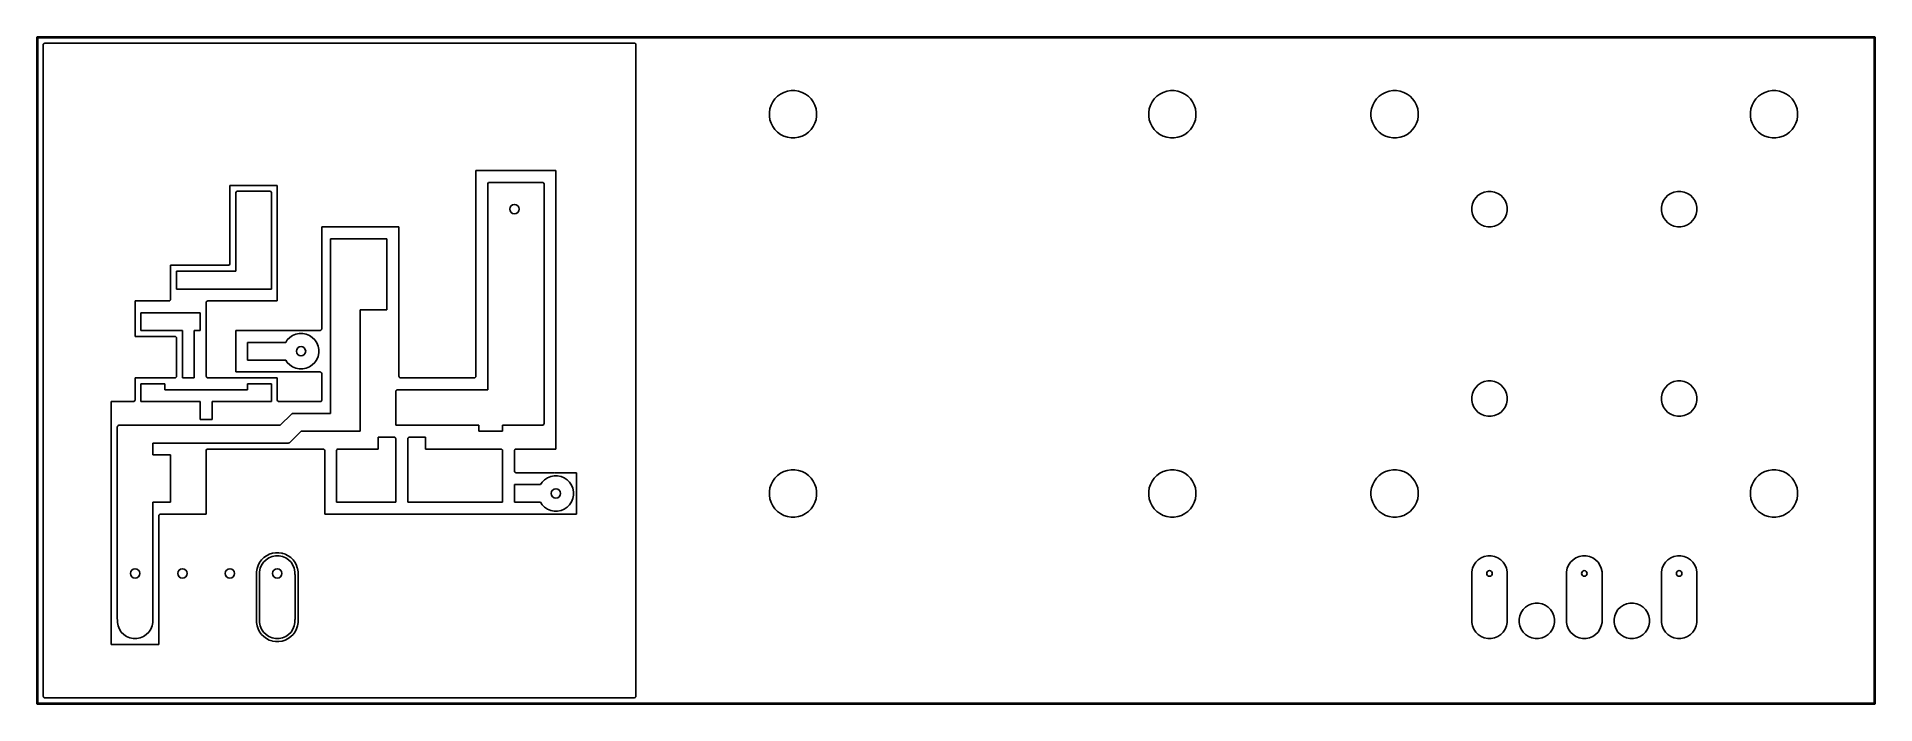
# Model space of a CAD drawing. Header units: millimetres. Extents: x 55.7 to 154.2, y -59.1 to -23.3.
import ezdxf

# ---------------------------------------------------------------- set-up
doc = ezdxf.new("R2010")
doc.units = ezdxf.units.MM
doc.layers.add('F.Cu', color=13, linetype='CONTINUOUS', true_color=0xc83434)

msp = doc.modelspace()

# ---------------------------------------------------------------- linework, layer by layer
at = {"layer": 'F.Cu', "linetype": 'CONTINUOUS'}
for p, q in [((55.69625, -23.33625), (55.698153, -23.326683)), ((55.69625, -59.055), (55.69625, -23.33625)), ((55.698153, -23.326683), (55.711683, -23.313153)), ((55.711683, -23.313153), (55.72125, -23.31125)), ((55.72125, -23.31125), (154.14625, -23.31125)), ((55.74625, -23.36125), (55.74625, -59.03)), ((154.12125, -23.36125), (55.74625, -23.36125)), ((154.12125, -59.03), (154.12125, -23.36125)), ((154.14625, -23.31125), (154.155817, -23.313153)), ((154.155817, -23.313153), (154.169347, -23.326683)), ((154.169347, -23.326683), (154.17125, -23.33625)), ((154.17125, -23.33625), (154.17125, -59.055)), ((56.03875, -23.745943), (56.043476, -23.719139)), ((56.03875, -42.8625), (56.03875, -23.745943)), ((56.043476, -23.719139), (56.047329, -23.708553)), ((56.047329, -23.708553), (56.081788, -23.667485)), ((56.081788, -23.667485), (56.081792, -23.667483)), ((56.081792, -23.667483), (56.087394, -23.664249)), ((56.087394, -23.664249), (56.126579, -23.65375)), ((56.126579, -23.65375), (87.699069, -23.65375)), ((87.699069, -23.65375), (87.725872, -23.658475)), ((87.725872, -23.658475), (87.736457, -23.662328)), ((87.736457, -23.662328), (87.747042, -23.671209)), ((87.747042, -23.671209), (87.760028, -23.675935)), ((87.760028, -23.675935), (87.777526, -23.696786)), ((87.777526, -23.696786), (87.780759, -23.702385)), ((87.780759, -23.702385), (87.791261, -23.741582)), ((87.791261, -23.741582), (87.790008, -39.230085)), ((95.236784, -26.638951), (95.377701, -26.498034)), ((95.377701, -26.498034), (95.538927, -26.380897)), ((95.538927, -26.380897), (95.716492, -26.290423)), ((95.716492, -26.290423), (95.906024, -26.22884)), ((95.906024, -26.22884), (96.102857, -26.197665)), ((96.102857, -26.197665), (96.302143, -26.197665)), ((96.302143, -26.197665), (96.498976, -26.22884)), ((96.498976, -26.22884), (96.688508, -26.290423)), ((96.688508, -26.290423), (96.866073, -26.380897)), ((96.866073, -26.380897), (97.027299, -26.498034)), ((97.027299, -26.498034), (97.168216, -26.638951)), ((115.556784, -26.638951), (115.697701, -26.498034)), ((115.697701, -26.498034), (115.858927, -26.380897)), ((115.858927, -26.380897), (116.036492, -26.290423)), ((116.036492, -26.290423), (116.226024, -26.22884)), ((116.226024, -26.22884), (116.422857, -26.197665)), ((116.422857, -26.197665), (116.622143, -26.197665)), ((116.622143, -26.197665), (116.818976, -26.22884)), ((116.818976, -26.22884), (117.008508, -26.290423)), ((117.008508, -26.290423), (117.186073, -26.380897)), ((117.186073, -26.380897), (117.347299, -26.498034)), ((117.347299, -26.498034), (117.488216, -26.638951)), ((127.463034, -26.638951), (127.603951, -26.498034)), ((127.603951, -26.498034), (127.765177, -26.380897)), ((127.765177, -26.380897), (127.942742, -26.290423)), ((127.942742, -26.290423), (128.132274, -26.22884)), ((128.132274, -26.22884), (128.329107, -26.197665)), ((128.329107, -26.197665), (128.528393, -26.197665)), ((128.528393, -26.197665), (128.725226, -26.22884)), ((128.725226, -26.22884), (128.914758, -26.290423)), ((128.914758, -26.290423), (129.092323, -26.380897)), ((129.092323, -26.380897), (129.253549, -26.498034)), ((129.253549, -26.498034), (129.394466, -26.638951)), ((147.783034, -26.638951), (147.923951, -26.498034)), ((147.923951, -26.498034), (148.085177, -26.380897)), ((148.085177, -26.380897), (148.262742, -26.290423)), ((148.262742, -26.290423), (148.452274, -26.22884)), ((148.452274, -26.22884), (148.649107, -26.197665)), ((148.649107, -26.197665), (148.848393, -26.197665)), ((148.848393, -26.197665), (149.045226, -26.22884)), ((149.045226, -26.22884), (149.234758, -26.290423)), ((149.234758, -26.290423), (149.412323, -26.380897)), ((149.412323, -26.380897), (149.573549, -26.498034)), ((149.573549, -26.498034), (149.714466, -26.638951)), ((94.936415, -27.364107), (94.96759, -27.167274)), ((94.936415, -27.563393), (94.936415, -27.364107)), ((94.96759, -27.760226), (94.936415, -27.563393)), ((94.96759, -27.167274), (95.029173, -26.977742)), ((95.029173, -26.977742), (95.119647, -26.800177)), ((95.119647, -26.800177), (95.236784, -26.638951)), ((97.168216, -26.638951), (97.285353, -26.800177)), ((97.285353, -26.800177), (97.375827, -26.977742)), ((97.375827, -26.977742), (97.43741, -27.167274)), ((97.43741, -27.167274), (97.468585, -27.364107)), ((97.468585, -27.563393), (97.43741, -27.760226)), ((97.468585, -27.364107), (97.468585, -27.563393)), ((115.256415, -27.364107), (115.28759, -27.167274)), ((115.256415, -27.563393), (115.256415, -27.364107)), ((115.28759, -27.760226), (115.256415, -27.563393)), ((115.28759, -27.167274), (115.349173, -26.977742)), ((115.349173, -26.977742), (115.439647, -26.800177)), ((115.439647, -26.800177), (115.556784, -26.638951)), ((117.488216, -26.638951), (117.605353, -26.800177)), ((117.605353, -26.800177), (117.695827, -26.977742)), ((117.695827, -26.977742), (117.75741, -27.167274)), ((117.75741, -27.167274), (117.788585, -27.364107)), ((117.788585, -27.563393), (117.75741, -27.760226)), ((117.788585, -27.364107), (117.788585, -27.563393)), ((127.162665, -27.364107), (127.19384, -27.167274)), ((127.162665, -27.563393), (127.162665, -27.364107)), ((127.19384, -27.760226), (127.162665, -27.563393)), ((127.19384, -27.167274), (127.255423, -26.977742)), ((127.255423, -26.977742), (127.345897, -26.800177)), ((127.345897, -26.800177), (127.463034, -26.638951)), ((129.394466, -26.638951), (129.511603, -26.800177)), ((129.511603, -26.800177), (129.602077, -26.977742)), ((129.602077, -26.977742), (129.66366, -27.167274)), ((129.66366, -27.167274), (129.694835, -27.364107)), ((129.694835, -27.563393), (129.66366, -27.760226)), ((129.694835, -27.364107), (129.694835, -27.563393)), ((147.482665, -27.364107), (147.51384, -27.167274)), ((147.482665, -27.563393), (147.482665, -27.364107)), ((147.51384, -27.760226), (147.482665, -27.563393)), ((147.51384, -27.167274), (147.575423, -26.977742)), ((147.575423, -26.977742), (147.665897, -26.800177)), ((147.665897, -26.800177), (147.783034, -26.638951)), ((149.714466, -26.638951), (149.831603, -26.800177)), ((149.831603, -26.800177), (149.922077, -26.977742)), ((149.922077, -26.977742), (149.98366, -27.167274)), ((149.98366, -27.167274), (150.014835, -27.364107)), ((150.014835, -27.563393), (149.98366, -27.760226)), ((150.014835, -27.364107), (150.014835, -27.563393)), ((95.029173, -27.949758), (94.96759, -27.760226)), ((95.119647, -28.127323), (95.029173, -27.949758)), ((95.236784, -28.288549), (95.119647, -28.127323)), ((95.377701, -28.429466), (95.236784, -28.288549)), ((95.538927, -28.546603), (95.377701, -28.429466)), ((95.716492, -28.637077), (95.538927, -28.546603)), ((96.866073, -28.546603), (96.688508, -28.637077)), ((97.027299, -28.429466), (96.866073, -28.546603)), ((97.168216, -28.288549), (97.027299, -28.429466)), ((97.285353, -28.127323), (97.168216, -28.288549)), ((97.375827, -27.949758), (97.285353, -28.127323)), ((97.43741, -27.760226), (97.375827, -27.949758)), ((115.349173, -27.949758), (115.28759, -27.760226)), ((115.439647, -28.127323), (115.349173, -27.949758)), ((115.556784, -28.288549), (115.439647, -28.127323)), ((115.697701, -28.429466), (115.556784, -28.288549)), ((115.858927, -28.546603), (115.697701, -28.429466)), ((116.036492, -28.637077), (115.858927, -28.546603)), ((117.186073, -28.546603), (117.008508, -28.637077)), ((117.347299, -28.429466), (117.186073, -28.546603)), ((117.488216, -28.288549), (117.347299, -28.429466)), ((117.605353, -28.127323), (117.488216, -28.288549)), ((117.695827, -27.949758), (117.605353, -28.127323)), ((117.75741, -27.760226), (117.695827, -27.949758)), ((127.255423, -27.949758), (127.19384, -27.760226)), ((127.345897, -28.127323), (127.255423, -27.949758)), ((127.463034, -28.288549), (127.345897, -28.127323)), ((127.603951, -28.429466), (127.463034, -28.288549)), ((127.765177, -28.546603), (127.603951, -28.429466)), ((127.942742, -28.637077), (127.765177, -28.546603)), ((129.092323, -28.546603), (128.914758, -28.637077)), ((129.253549, -28.429466), (129.092323, -28.546603)), ((129.394466, -28.288549), (129.253549, -28.429466)), ((129.511603, -28.127323), (129.394466, -28.288549)), ((129.602077, -27.949758), (129.511603, -28.127323)), ((129.66366, -27.760226), (129.602077, -27.949758)), ((147.575423, -27.949758), (147.51384, -27.760226)), ((147.665897, -28.127323), (147.575423, -27.949758)), ((147.783034, -28.288549), (147.665897, -28.127323)), ((147.923951, -28.429466), (147.783034, -28.288549)), ((148.085177, -28.546603), (147.923951, -28.429466)), ((148.262742, -28.637077), (148.085177, -28.546603)), ((149.412323, -28.546603), (149.234758, -28.637077)), ((149.573549, -28.429466), (149.412323, -28.546603)), ((149.714466, -28.288549), (149.573549, -28.429466)), ((149.831603, -28.127323), (149.714466, -28.288549)), ((149.922077, -27.949758), (149.831603, -28.127323)), ((149.98366, -27.760226), (149.922077, -27.949758)), ((95.906024, -28.69866), (95.716492, -28.637077)), ((96.102857, -28.729835), (95.906024, -28.69866)), ((96.302143, -28.729835), (96.102857, -28.729835)), ((96.498976, -28.69866), (96.302143, -28.729835)), ((96.688508, -28.637077), (96.498976, -28.69866)), ((116.226024, -28.69866), (116.036492, -28.637077)), ((116.422857, -28.729835), (116.226024, -28.69866)), ((116.622143, -28.729835), (116.422857, -28.729835)), ((116.818976, -28.69866), (116.622143, -28.729835)), ((117.008508, -28.637077), (116.818976, -28.69866)), ((128.132274, -28.69866), (127.942742, -28.637077)), ((128.329107, -28.729835), (128.132274, -28.69866)), ((128.528393, -28.729835), (128.329107, -28.729835)), ((128.725226, -28.69866), (128.528393, -28.729835)), ((128.914758, -28.637077), (128.725226, -28.69866)), ((148.452274, -28.69866), (148.262742, -28.637077)), ((148.649107, -28.729835), (148.452274, -28.69866)), ((148.848393, -28.729835), (148.649107, -28.729835)), ((149.045226, -28.69866), (148.848393, -28.729835)), ((149.234758, -28.637077), (149.045226, -28.69866)), ((83.5025, -30.48), (79.21625, -30.48)), ((79.21625, -30.48), (79.21625, -41.500306)), ((83.5025, -45.4025), (83.5025, -30.48)), ((68.58, -31.27375), (66.04, -31.27375)), ((66.04, -31.27375), (66.04, -35.467806)), ((68.58, -37.465), (68.58, -31.27375)), ((79.85125, -31.207193), (79.855976, -31.180389)), ((79.85125, -42.2275), (79.85125, -31.207193)), ((79.855976, -31.180389), (79.859829, -31.169803)), ((79.859829, -31.169803), (79.894288, -31.128735)), ((79.894288, -31.128735), (79.894292, -31.128733)), ((79.894292, -31.128733), (79.899894, -31.125499)), ((79.899894, -31.125499), (79.939079, -31.115)), ((79.939079, -31.115), (82.775306, -31.115)), ((82.775306, -31.115), (82.802109, -31.119725)), ((82.802109, -31.119725), (82.812694, -31.123578)), ((82.812694, -31.123578), (82.82328, -31.132459)), ((82.82328, -31.132459), (82.836263, -31.137184)), ((82.836263, -31.137184), (82.853761, -31.158033)), ((82.853761, -31.158033), (82.856996, -31.163635)), ((82.856996, -31.163635), (82.8675, -31.202829)), ((82.8675, -31.202829), (82.8675, -44.040306)), ((66.3575, -31.669625), (66.375836, -31.619247)), ((66.3575, -35.8775), (66.3575, -31.669625)), ((66.375836, -31.619247), (66.422265, -31.592441)), ((66.422265, -31.592441), (66.435875, -31.59125)), ((66.435875, -31.59125), (68.184125, -31.59125)), ((68.184125, -31.59125), (68.234503, -31.609586)), ((68.234503, -31.609586), (68.261309, -31.656015)), ((68.261309, -31.656015), (68.2625, -31.669625)), ((68.2625, -31.669625), (68.2625, -35.8775)), ((132.560837, -32.450389), (132.597264, -32.267254)), ((132.560837, -32.637111), (132.560837, -32.450389)), ((132.597264, -32.267254), (132.66872, -32.094745)), ((132.66872, -32.094745), (132.772458, -31.93949)), ((132.772458, -31.93949), (132.90449, -31.807458)), ((132.90449, -31.807458), (133.059745, -31.70372)), ((133.059745, -31.70372), (133.232254, -31.632264)), ((133.232254, -31.632264), (133.415389, -31.595837)), ((133.415389, -31.595837), (133.602111, -31.595837)), ((133.602111, -31.595837), (133.785246, -31.632264)), ((133.785246, -31.632264), (133.957755, -31.70372)), ((133.957755, -31.70372), (134.11301, -31.807458)), ((134.11301, -31.807458), (134.245042, -31.93949)), ((134.245042, -31.93949), (134.34878, -32.094745)), ((134.34878, -32.094745), (134.420236, -32.267254)), ((134.420236, -32.267254), (134.456663, -32.450389)), ((134.456663, -32.450389), (134.456663, -32.637111)), ((142.720837, -32.450389), (142.757264, -32.267254)), ((142.720837, -32.637111), (142.720837, -32.450389)), ((142.757264, -32.267254), (142.82872, -32.094745)), ((142.82872, -32.094745), (142.932458, -31.93949)), ((142.932458, -31.93949), (143.06449, -31.807458)), ((143.06449, -31.807458), (143.219745, -31.70372)), ((143.219745, -31.70372), (143.392254, -31.632264)), ((143.392254, -31.632264), (143.575389, -31.595837)), ((143.575389, -31.595837), (143.762111, -31.595837)), ((143.762111, -31.595837), (143.945246, -31.632264)), ((143.945246, -31.632264), (144.117755, -31.70372)), ((144.117755, -31.70372), (144.27301, -31.807458)), ((144.27301, -31.807458), (144.405042, -31.93949)), ((144.405042, -31.93949), (144.50878, -32.094745)), ((144.50878, -32.094745), (144.580236, -32.267254)), ((144.580236, -32.267254), (144.616663, -32.450389)), ((144.616663, -32.450389), (144.616663, -32.637111)), ((132.597264, -32.820246), (132.560837, -32.637111)), ((132.66872, -32.992755), (132.597264, -32.820246)), ((132.772458, -33.14801), (132.66872, -32.992755)), ((132.90449, -33.280042), (132.772458, -33.14801)), ((133.059745, -33.38378), (132.90449, -33.280042)), ((133.232254, -33.455236), (133.059745, -33.38378)), ((133.415389, -33.491663), (133.232254, -33.455236)), ((133.785246, -33.455236), (133.602111, -33.491663)), ((133.957755, -33.38378), (133.785246, -33.455236)), ((134.11301, -33.280042), (133.957755, -33.38378)), ((134.245042, -33.14801), (134.11301, -33.280042)), ((134.34878, -32.992755), (134.245042, -33.14801)), ((134.420236, -32.820246), (134.34878, -32.992755)), ((134.456663, -32.637111), (134.420236, -32.820246)), ((142.757264, -32.820246), (142.720837, -32.637111)), ((142.82872, -32.992755), (142.757264, -32.820246)), ((142.932458, -33.14801), (142.82872, -32.992755)), ((143.06449, -33.280042), (142.932458, -33.14801)), ((143.219745, -33.38378), (143.06449, -33.280042)), ((143.392254, -33.455236), (143.219745, -33.38378)), ((143.575389, -33.491663), (143.392254, -33.455236)), ((143.945246, -33.455236), (143.762111, -33.491663)), ((144.117755, -33.38378), (143.945246, -33.455236)), ((144.27301, -33.280042), (144.117755, -33.38378)), ((144.405042, -33.14801), (144.27301, -33.280042)), ((144.50878, -32.992755), (144.405042, -33.14801)), ((144.580236, -32.820246), (144.50878, -32.992755)), ((144.616663, -32.637111), (144.580236, -32.820246)), ((75.08875, -33.49625), (70.96125, -33.49625)), ((70.96125, -33.49625), (70.96125, -38.960306)), ((71.4375, -37.941249), (71.4375, -34.131255)), ((71.4375, -34.131255), (71.52531, -34.131255)), ((71.52531, -34.131255), (71.525329, -34.13125)), ((71.525329, -34.13125), (72.932806, -34.13125)), ((72.932806, -34.13125), (72.932834, -34.131255)), ((72.932834, -34.131255), (74.45375, -34.131255)), ((74.45375, -34.131255), (74.45375, -37.941249)), ((75.08875, -41.50467), (75.08875, -33.49625)), ((133.602111, -33.491663), (133.415389, -33.491663)), ((143.762111, -33.491663), (143.575389, -33.491663)), ((65.952171, -35.56), (62.865, -35.56)), ((62.865, -35.56), (62.865, -37.372806)), ((63.1825, -36.83), (63.1825, -35.8775)), ((63.1825, -35.8775), (64.4525, -35.8775)), ((64.4525, -35.8775), (66.3575, -35.8775)), ((65.99137, -35.549493), (65.952171, -35.56)), ((65.996971, -35.546258), (65.99137, -35.549493)), ((66.031419, -35.5052), (65.996971, -35.546258)), ((66.035272, -35.494616), (66.031419, -35.5052)), ((66.04, -35.467811), (66.035272, -35.494616)), ((66.04, -35.467806), (66.039999, -35.467809)), ((66.039999, -35.467809), (66.04, -35.467811)), ((68.2625, -35.8775), (68.2625, -36.83)), ((62.856419, -37.4102), (62.821971, -37.451258)), ((62.860272, -37.399616), (62.856419, -37.4102)), ((62.865, -37.372811), (62.860272, -37.399616)), ((62.865, -37.372806), (62.864999, -37.372809)), ((62.864999, -37.372809), (62.865, -37.372811)), ((63.260875, -36.83), (63.1825, -36.83)), ((65.0875, -36.83), (63.260875, -36.83)), ((66.3575, -36.83), (65.0875, -36.83)), ((66.9925, -36.83), (66.3575, -36.83)), ((68.2625, -36.83), (66.9925, -36.83)), ((62.777171, -37.465), (60.96, -37.465)), ((60.96, -37.465), (60.96, -38.1)), ((60.96, -38.1), (60.96, -39.37)), ((61.2775, -39.0525), (61.2775, -38.1)), ((61.2775, -38.1), (62.5475, -38.1)), ((62.5475, -38.1), (63.1825, -38.1)), ((62.81637, -37.454493), (62.777171, -37.465)), ((62.821971, -37.451258), (62.81637, -37.454493)), ((63.1825, -38.1), (64.056625, -38.1)), ((64.056625, -38.1), (64.4525, -38.1)), ((64.4525, -38.1), (64.4525, -39.0525)), ((64.77, -37.557193), (64.774726, -37.530389)), ((64.77, -41.50467), (64.77, -37.557193)), ((64.774726, -37.530389), (64.778579, -37.519803)), ((64.778579, -37.519803), (64.787461, -37.509217)), ((64.787461, -37.509217), (64.79219, -37.496228)), ((64.79219, -37.496228), (64.813034, -37.478739)), ((64.813034, -37.478739), (64.813038, -37.478735)), ((64.813038, -37.478735), (64.813042, -37.478733)), ((64.813042, -37.478733), (64.818644, -37.475499)), ((64.818644, -37.475499), (64.857829, -37.465)), ((64.857829, -37.465), (68.58, -37.465)), ((71.4375, -43.4975), (71.4375, -37.941249)), ((74.45375, -37.941249), (73.025, -37.941249)), ((73.025, -37.941249), (73.025, -43.4975)), ((60.96, -39.37), (63.090306, -39.37)), ((61.355875, -39.0525), (61.2775, -39.0525)), ((63.5, -39.0525), (61.355875, -39.0525)), ((63.090306, -39.37), (63.117109, -39.374725)), ((63.117109, -39.374725), (63.127694, -39.378578)), ((63.127694, -39.378578), (63.168761, -39.413033)), ((63.5, -40.005), (63.5, -39.0525)), ((64.4525, -39.0525), (64.135, -39.0525)), ((64.135, -39.0525), (64.135, -40.005)), ((69.750084, -39.0525), (66.3575, -39.0525)), ((66.3575, -39.0525), (66.3575, -40.64)), ((69.24574, -39.427458), (69.400995, -39.32372)), ((69.400995, -39.32372), (69.573504, -39.252264)), ((69.573504, -39.252264), (69.756639, -39.215837)), ((69.751023, -39.052462), (69.750084, -39.0525)), ((69.75111, -39.052493), (69.751023, -39.052462)), ((69.753693, -39.052459), (69.75111, -39.052493)), ((69.759411, -39.052007), (69.753693, -39.052459)), ((69.756639, -39.215837), (69.943361, -39.215837)), ((69.75943, -39.052242), (69.759411, -39.052007)), ((69.7625, -39.052), (69.75943, -39.052242)), ((69.762503, -39.052), (69.7625, -39.052)), ((69.788753, -39.052), (69.762503, -39.052)), ((69.911644, -39.052), (69.788753, -39.052)), ((69.912402, -39.051996), (69.911644, -39.052)), ((69.917287, -39.050164), (69.912402, -39.051996)), ((69.943737, -39.052256), (69.917287, -39.050164)), ((69.943361, -39.215837), (70.126496, -39.252264)), ((69.949916, -39.0525), (69.943737, -39.052256)), ((70.873421, -39.0525), (69.949916, -39.0525)), ((70.126496, -39.252264), (70.299005, -39.32372)), ((70.299005, -39.32372), (70.45426, -39.427458)), ((70.91262, -39.041993), (70.873421, -39.0525)), ((70.918221, -39.038758), (70.91262, -39.041993)), ((70.952669, -38.9977), (70.918221, -39.038758)), ((70.956522, -38.987116), (70.952669, -38.9977)), ((70.96125, -38.960311), (70.956522, -38.987116)), ((70.96125, -38.960306), (70.961249, -38.960309)), ((70.961249, -38.960309), (70.96125, -38.960311)), ((87.790008, -39.230085), (87.788436, -58.645312)), ((63.168761, -39.413033), (63.171996, -39.418635)), ((63.171996, -39.418635), (63.1825, -39.457829)), ((63.1825, -39.457829), (63.1825, -41.500306)), ((63.5, -41.5925), (63.5, -40.005)), ((64.135, -40.005), (64.135, -41.5925)), ((66.9925, -40.64), (66.9925, -39.6875)), ((66.9925, -39.6875), (68.2625, -39.6875)), ((68.2625, -39.6875), (69.028175, -39.6875)), ((69.028175, -39.6875), (69.113708, -39.55949)), ((69.113708, -39.55949), (69.24574, -39.427458)), ((70.45426, -39.427458), (70.586292, -39.55949)), ((70.586292, -39.55949), (70.69003, -39.714745)), ((70.69003, -39.714745), (70.761486, -39.887254)), ((70.761486, -39.887254), (70.797913, -40.070389)), ((70.797913, -40.257111), (70.761486, -40.440246)), ((70.797913, -40.070389), (70.797913, -40.257111)), ((66.3575, -40.64), (66.3575, -41.275)), ((66.3575, -41.275), (69.75009, -41.275)), ((67.070875, -40.64), (66.9925, -40.64)), ((69.028175, -40.64), (67.070875, -40.64)), ((69.113708, -40.76801), (69.028175, -40.64)), ((69.24574, -40.900042), (69.113708, -40.76801)), ((69.400995, -41.00378), (69.24574, -40.900042)), ((69.573504, -41.075236), (69.400995, -41.00378)), ((69.756639, -41.111663), (69.573504, -41.075236)), ((69.75009, -41.275), (69.756255, -41.275242)), ((69.756255, -41.275242), (69.759411, -41.275492)), ((69.943361, -41.111663), (69.756639, -41.111663)), ((69.759411, -41.275492), (69.762123, -41.275706)), ((69.762123, -41.275706), (69.762351, -41.275733)), ((69.762351, -41.275733), (69.762592, -41.275743)), ((69.762592, -41.275743), (69.782754, -41.277334)), ((69.782754, -41.277334), (69.787675, -41.275502)), ((69.787675, -41.275502), (69.788255, -41.2755)), ((69.788255, -41.2755), (69.941237, -41.2755)), ((69.941237, -41.2755), (69.942, -41.27538)), ((69.942, -41.27538), (69.943415, -41.275268)), ((70.126496, -41.075236), (69.943361, -41.111663)), ((69.943415, -41.275268), (69.943757, -41.275242)), ((69.943757, -41.275242), (69.949908, -41.275)), ((69.949908, -41.275), (70.869056, -41.275)), ((70.299005, -41.00378), (70.126496, -41.075236)), ((70.45426, -40.900042), (70.299005, -41.00378)), ((70.586292, -40.76801), (70.45426, -40.900042)), ((70.69003, -40.612755), (70.586292, -40.76801)), ((70.761486, -40.440246), (70.69003, -40.612755)), ((70.869056, -41.275), (70.895859, -41.279725)), ((70.895859, -41.279725), (70.906444, -41.283578)), ((70.906444, -41.283578), (70.947511, -41.318033)), ((70.947511, -41.318033), (70.950746, -41.323635)), ((70.950746, -41.323635), (70.96125, -41.362829)), ((63.094671, -41.5925), (60.96, -41.5925)), ((60.96, -41.5925), (60.96, -42.770306)), ((61.2775, -42.8625), (61.2775, -41.91)), ((61.2775, -41.91), (62.5475, -41.91)), ((62.5475, -41.91), (62.5475, -42.2275)), ((62.5475, -42.2275), (66.9925, -42.2275)), ((63.13387, -41.581993), (63.094671, -41.5925)), ((63.139471, -41.578758), (63.13387, -41.581993)), ((63.160319, -41.561258), (63.139471, -41.578758)), ((63.165038, -41.548284), (63.160319, -41.561258)), ((63.173919, -41.5377), (63.165038, -41.548284)), ((63.176179, -41.53149), (63.173919, -41.5377)), ((63.177772, -41.527114), (63.176179, -41.53149)), ((63.1825, -41.500306), (63.177772, -41.527114)), ((63.578375, -41.5925), (63.5, -41.5925)), ((64.056625, -41.5925), (63.578375, -41.5925)), ((64.135, -41.5925), (64.056625, -41.5925)), ((64.780499, -41.543855), (64.77, -41.50467)), ((64.783733, -41.549457), (64.780499, -41.543855)), ((64.8248, -41.583919), (64.783733, -41.549457)), ((64.835389, -41.587773), (64.8248, -41.583919)), ((64.862192, -41.5925), (64.835389, -41.587773)), ((64.862194, -41.5925), (64.862192, -41.592499)), ((64.862192, -41.592499), (64.862192, -41.5925)), ((68.58, -41.5925), (64.862194, -41.5925)), ((66.9925, -42.2275), (66.9925, -41.91)), ((66.9925, -41.91), (68.2625, -41.91)), ((68.2625, -41.91), (68.2625, -42.8625)), ((68.58, -42.77467), (68.58, -41.5925)), ((70.96125, -41.362829), (70.96125, -42.770306)), ((74.93, -42.319693), (74.934726, -42.292889)), ((74.93, -42.545), (74.93, -42.319693)), ((74.934726, -42.292889), (74.938579, -42.282303)), ((74.938579, -42.282303), (74.947461, -42.271717)), ((74.947461, -42.271717), (74.95219, -42.258728)), ((74.95219, -42.258728), (74.973034, -42.241239)), ((74.973034, -42.241239), (74.973038, -42.241235)), ((74.973038, -42.241235), (74.973042, -42.241233)), ((74.973042, -42.241233), (74.978644, -42.237999)), ((74.978644, -42.237999), (75.017829, -42.2275)), ((75.017829, -42.2275), (79.85125, -42.2275)), ((75.099249, -41.543855), (75.08875, -41.50467)), ((75.102483, -41.549457), (75.099249, -41.543855)), ((75.119978, -41.570309), (75.102483, -41.549457)), ((75.132964, -41.575036), (75.119978, -41.570309)), ((75.14355, -41.583919), (75.132964, -41.575036)), ((75.154139, -41.587773), (75.14355, -41.583919)), ((75.180944, -41.5925), (75.154139, -41.587773)), ((79.128421, -41.5925), (75.180944, -41.5925)), ((79.16762, -41.581993), (79.128421, -41.5925)), ((79.173221, -41.578758), (79.16762, -41.581993)), ((79.207669, -41.5377), (79.173221, -41.578758)), ((79.209929, -41.53149), (79.207669, -41.5377)), ((79.211522, -41.527114), (79.209929, -41.53149)), ((79.21625, -41.500311), (79.211522, -41.527114)), ((79.21625, -41.500306), (79.216249, -41.500309)), ((79.216249, -41.500309), (79.21625, -41.500311)), ((132.597264, -42.427254), (132.66872, -42.254745)), ((132.66872, -42.254745), (132.772458, -42.09949)), ((132.772458, -42.09949), (132.90449, -41.967458)), ((132.90449, -41.967458), (133.059745, -41.86372)), ((133.059745, -41.86372), (133.232254, -41.792264)), ((133.232254, -41.792264), (133.415389, -41.755837)), ((133.415389, -41.755837), (133.602111, -41.755837)), ((133.602111, -41.755837), (133.785246, -41.792264)), ((133.785246, -41.792264), (133.957755, -41.86372)), ((133.957755, -41.86372), (134.11301, -41.967458)), ((134.11301, -41.967458), (134.245042, -42.09949)), ((134.245042, -42.09949), (134.34878, -42.254745)), ((134.34878, -42.254745), (134.420236, -42.427254)), ((142.757264, -42.427254), (142.82872, -42.254745)), ((142.82872, -42.254745), (142.932458, -42.09949)), ((142.932458, -42.09949), (143.06449, -41.967458)), ((143.06449, -41.967458), (143.219745, -41.86372)), ((143.219745, -41.86372), (143.392254, -41.792264)), ((143.392254, -41.792264), (143.575389, -41.755837)), ((143.575389, -41.755837), (143.762111, -41.755837)), ((143.762111, -41.755837), (143.945246, -41.792264)), ((143.945246, -41.792264), (144.117755, -41.86372)), ((144.117755, -41.86372), (144.27301, -41.967458)), ((144.27301, -41.967458), (144.405042, -42.09949)), ((144.405042, -42.09949), (144.50878, -42.254745)), ((144.50878, -42.254745), (144.580236, -42.427254)), ((56.03875, -58.64967), (56.03875, -42.8625)), ((60.872171, -42.8625), (59.69, -42.8625)), ((59.69, -42.8625), (59.69, -44.1325)), ((60.91137, -42.851993), (60.872171, -42.8625)), ((60.916971, -42.848758), (60.91137, -42.851993)), ((60.951419, -42.8077), (60.916971, -42.848758)), ((60.953679, -42.80149), (60.951419, -42.8077)), ((60.955272, -42.797114), (60.953679, -42.80149)), ((60.96, -42.770311), (60.955272, -42.797114)), ((60.96, -42.770306), (60.959999, -42.770309)), ((60.959999, -42.770309), (60.96, -42.770311)), ((61.369692, -42.8625), (61.2775, -42.8625)), ((61.369694, -42.8625), (61.369692, -42.8625)), ((64.4525, -42.8625), (61.369694, -42.8625)), ((64.4525, -43.815), (64.4525, -42.8625)), ((66.9925, -42.8625), (65.0875, -42.8625)), ((65.0875, -42.8625), (65.0875, -43.815)), ((68.2625, -42.8625), (66.9925, -42.8625)), ((68.590499, -42.813855), (68.58, -42.77467)), ((68.593733, -42.819457), (68.590499, -42.813855)), ((68.6348, -42.853919), (68.593733, -42.819457)), ((68.645389, -42.857773), (68.6348, -42.853919)), ((68.672194, -42.8625), (68.645389, -42.857773)), ((70.873421, -42.8625), (68.672194, -42.8625)), ((70.91262, -42.851993), (70.873421, -42.8625)), ((70.918221, -42.848758), (70.91262, -42.851993)), ((70.939069, -42.831258), (70.918221, -42.848758)), ((70.943788, -42.818284), (70.939069, -42.831258)), ((70.952669, -42.8077), (70.943788, -42.818284)), ((70.954929, -42.80149), (70.952669, -42.8077)), ((70.956522, -42.797114), (70.954929, -42.80149)), ((70.96125, -42.770306), (70.956522, -42.797114)), ((74.93, -44.1325), (74.93, -42.545)), ((132.560837, -42.610389), (132.597264, -42.427254)), ((132.560837, -42.797111), (132.560837, -42.610389)), ((132.597264, -42.980246), (132.560837, -42.797111)), ((132.66872, -43.152755), (132.597264, -42.980246)), ((132.772458, -43.30801), (132.66872, -43.152755)), ((132.90449, -43.440042), (132.772458, -43.30801)), ((134.245042, -43.30801), (134.11301, -43.440042)), ((134.34878, -43.152755), (134.245042, -43.30801)), ((134.420236, -42.980246), (134.34878, -43.152755)), ((134.420236, -42.427254), (134.456663, -42.610389)), ((134.456663, -42.797111), (134.420236, -42.980246)), ((134.456663, -42.610389), (134.456663, -42.797111)), ((142.720837, -42.610389), (142.757264, -42.427254)), ((142.720837, -42.797111), (142.720837, -42.610389)), ((142.757264, -42.980246), (142.720837, -42.797111)), ((142.82872, -43.152755), (142.757264, -42.980246)), ((142.932458, -43.30801), (142.82872, -43.152755)), ((143.06449, -43.440042), (142.932458, -43.30801)), ((144.405042, -43.30801), (144.27301, -43.440042)), ((144.50878, -43.152755), (144.405042, -43.30801)), ((144.580236, -42.980246), (144.50878, -43.152755)), ((144.580236, -42.427254), (144.616663, -42.610389)), ((144.616663, -42.797111), (144.580236, -42.980246)), ((144.616663, -42.610389), (144.616663, -42.797111)), ((59.69, -44.1325), (59.69, -55.88)), ((60.0075, -44.224693), (60.012226, -44.197889)), ((60.0075, -54.52217), (60.0075, -44.224693)), ((60.012226, -44.197889), (60.016079, -44.187303)), ((60.016079, -44.187303), (60.050538, -44.146235)), ((60.050538, -44.146235), (60.050542, -44.146233)), ((60.050542, -44.146233), (60.056144, -44.142999)), ((60.056144, -44.142999), (60.095329, -44.1325)), ((60.095329, -44.1325), (68.738749, -44.1325)), ((65.0875, -43.815), (64.4525, -43.815)), ((68.738749, -44.1325), (68.73875, -44.1325)), ((68.73875, -44.1325), (69.341027, -43.530221)), ((69.341027, -43.530221), (69.363318, -43.514614)), ((69.363318, -43.514614), (69.375361, -43.508999)), ((69.375361, -43.508999), (69.384277, -43.504842)), ((69.384277, -43.504842), (69.417397, -43.4975)), ((69.417397, -43.4975), (71.4375, -43.4975)), ((73.025, -43.4975), (73.025, -44.45)), ((75.022192, -44.1325), (74.93, -44.1325)), ((75.022194, -44.1325), (75.022192, -44.1325)), ((79.375, -44.1325), (75.022194, -44.1325)), ((79.375, -44.45), (79.375, -44.1325)), ((82.779671, -44.1325), (80.645, -44.1325)), ((80.645, -44.1325), (80.645, -44.45)), ((82.81887, -44.121993), (82.779671, -44.1325)), ((82.824471, -44.118758), (82.81887, -44.121993)), ((82.858919, -44.0777), (82.824471, -44.118758)), ((82.861179, -44.07149), (82.858919, -44.0777)), ((82.862772, -44.067114), (82.861179, -44.07149)), ((82.8675, -44.040306), (82.862772, -44.067114)), ((133.059745, -43.54378), (132.90449, -43.440042)), ((133.232254, -43.615236), (133.059745, -43.54378)), ((133.415389, -43.651663), (133.232254, -43.615236)), ((133.602111, -43.651663), (133.415389, -43.651663)), ((133.785246, -43.615236), (133.602111, -43.651663)), ((133.957755, -43.54378), (133.785246, -43.615236)), ((134.11301, -43.440042), (133.957755, -43.54378)), ((143.219745, -43.54378), (143.06449, -43.440042)), ((143.392254, -43.615236), (143.219745, -43.54378)), ((143.575389, -43.651663), (143.392254, -43.615236)), ((143.762111, -43.651663), (143.575389, -43.651663)), ((143.945246, -43.615236), (143.762111, -43.651663)), ((144.117755, -43.54378), (143.945246, -43.615236)), ((144.27301, -43.440042), (144.117755, -43.54378)), ((69.171352, -45.085), (61.9125, -45.085)), ((61.9125, -45.085), (61.9125, -45.72)), ((69.204479, -45.077655), (69.171352, -45.085)), ((69.225434, -45.067882), (69.204479, -45.077655)), ((69.247726, -45.052272), (69.225434, -45.067882)), ((69.431894, -44.868106), (69.247726, -45.052272)), ((69.849998, -44.45), (69.431894, -44.868105)), ((69.431894, -44.868105), (69.431894, -44.868106)), ((72.937171, -44.45), (69.849998, -44.45)), ((73.025, -44.45), (72.937171, -44.45)), ((73.9775, -44.859693), (73.9775, -44.7675)), ((73.9775, -44.7675), (74.6125, -44.7675)), ((73.9775, -45.4025), (73.9775, -44.859693)), ((74.6125, -44.7675), (74.837806, -44.7675)), ((74.837806, -44.7675), (74.864609, -44.772225)), ((74.864609, -44.772225), (74.875194, -44.776078)), ((74.875194, -44.776078), (74.88578, -44.784959)), ((74.88578, -44.784959), (74.898763, -44.789684)), ((74.898763, -44.789684), (74.916261, -44.810533)), ((74.916261, -44.810533), (74.919496, -44.816135)), ((74.919496, -44.816135), (74.93, -44.855329)), ((74.93, -44.855329), (74.93, -47.3075)), ((75.565, -44.859693), (75.569726, -44.832889)), ((75.565, -47.3075), (75.565, -44.859693)), ((75.569726, -44.832889), (75.573579, -44.822303)), ((75.573579, -44.822303), (75.608038, -44.781235)), ((75.608038, -44.781235), (75.608042, -44.781233)), ((75.608042, -44.781233), (75.613644, -44.777999)), ((75.613644, -44.777999), (75.652829, -44.7675)), ((75.652829, -44.7675), (76.425306, -44.7675)), ((76.425306, -44.7675), (76.5175, -44.7675)), ((76.5175, -44.7675), (76.5175, -44.855329)), ((76.5175, -44.855329), (76.5175, -45.4025)), ((80.645, -44.45), (79.375, -44.45)), ((61.9125, -45.72), (62.865, -45.72)), ((62.865, -45.72), (62.865, -48.26)), ((64.77, -45.494693), (64.774726, -45.467889)), ((64.77, -48.895), (64.77, -45.494693)), ((64.774726, -45.467889), (64.778579, -45.457303)), ((64.778579, -45.457303), (64.813038, -45.416235)), ((64.813038, -45.416235), (64.813042, -45.416233)), ((64.813042, -45.416233), (64.818644, -45.412999)), ((64.818644, -45.412999), (64.857829, -45.4025)), ((64.857829, -45.4025), (71.027806, -45.4025)), ((71.027806, -45.4025), (71.054609, -45.407225)), ((71.054609, -45.407225), (71.065194, -45.411078)), ((71.065194, -45.411078), (71.07578, -45.419959)), ((71.07578, -45.419959), (71.088763, -45.424684)), ((71.088763, -45.424684), (71.106261, -45.445533)), ((71.106261, -45.445533), (71.109496, -45.451135)), ((71.109496, -45.451135), (71.12, -45.490329)), ((71.12, -45.490329), (71.12, -48.887539)), ((71.755, -45.494693), (71.759726, -45.467889)), ((71.755, -47.3075), (71.755, -45.494693)), ((71.759726, -45.467889), (71.763579, -45.457303)), ((71.763579, -45.457303), (71.772461, -45.446717)), ((71.772461, -45.446717), (71.77719, -45.433728)), ((71.77719, -45.433728), (71.798034, -45.416239)), ((71.798034, -45.416239), (71.798038, -45.416235)), ((71.798038, -45.416235), (71.798042, -45.416233)), ((71.798042, -45.416233), (71.803644, -45.412999)), ((71.803644, -45.412999), (71.842829, -45.4025)), ((71.842829, -45.4025), (73.9775, -45.4025)), ((76.5175, -45.4025), (77.47, -45.4025)), ((77.47, -45.4025), (78.74, -45.4025)), ((78.74, -45.4025), (80.552806, -45.4025)), ((80.552806, -45.4025), (80.579609, -45.407225)), ((80.579609, -45.407225), (80.590194, -45.411078)), ((80.590194, -45.411078), (80.631261, -45.445533)), ((80.631261, -45.445533), (80.634496, -45.451135)), ((80.634496, -45.451135), (80.645, -45.490329)), ((80.645, -45.490329), (80.645, -47.3075)), ((81.28, -45.494693), (81.284726, -45.467889)), ((81.28, -46.58467), (81.28, -45.494693)), ((81.284726, -45.467889), (81.288579, -45.457303)), ((81.288579, -45.457303), (81.297461, -45.446717)), ((81.297461, -45.446717), (81.30219, -45.433728)), ((81.30219, -45.433728), (81.323034, -45.416239)), ((81.323034, -45.416239), (81.323038, -45.416235)), ((81.323038, -45.416235), (81.323042, -45.416233)), ((81.323042, -45.416233), (81.328644, -45.412999)), ((81.328644, -45.412999), (81.367829, -45.4025)), ((81.367829, -45.4025), (83.5025, -45.4025)), ((81.290499, -46.623855), (81.28, -46.58467)), ((81.293733, -46.629457), (81.290499, -46.623855)), ((81.3348, -46.663919), (81.293733, -46.629457)), ((81.345389, -46.667773), (81.3348, -46.663919)), ((81.372192, -46.6725), (81.345389, -46.667773)), ((81.372194, -46.6725), (81.372192, -46.672499)), ((81.372192, -46.672499), (81.372192, -46.6725)), ((83.402584, -46.6725), (81.372194, -46.6725)), ((82.680675, -47.3075), (82.766208, -47.17949)), ((82.766208, -47.17949), (82.89824, -47.047458)), ((82.89824, -47.047458), (83.053495, -46.94372)), ((83.053495, -46.94372), (83.226004, -46.872264)), ((83.226004, -46.872264), (83.409139, -46.835837)), ((83.408761, -46.672256), (83.402584, -46.6725)), ((83.411911, -46.672007), (83.408761, -46.672256)), ((83.409139, -46.835837), (83.595861, -46.835837)), ((83.435627, -46.670131), (83.411911, -46.672007)), ((83.440761, -46.672), (83.435627, -46.670131)), ((83.563656, -46.672), (83.440761, -46.672)), ((83.589997, -46.672), (83.563656, -46.672)), ((83.589999, -46.672), (83.589997, -46.672)), ((83.59307, -46.672242), (83.589999, -46.672)), ((83.593088, -46.672007), (83.59307, -46.672242)), ((83.598807, -46.672459), (83.593088, -46.672007)), ((83.595861, -46.835837), (83.778996, -46.872264)), ((83.601392, -46.672493), (83.598807, -46.672459)), ((83.602416, -46.6725), (83.601392, -46.672493)), ((84.61375, -46.6725), (83.602416, -46.6725)), ((83.778996, -46.872264), (83.951505, -46.94372)), ((83.951505, -46.94372), (84.10676, -47.047458)), ((84.10676, -47.047458), (84.238792, -47.17949)), ((84.238792, -47.17949), (84.34253, -47.334745)), ((84.61375, -47.68387), (84.61375, -46.6725)), ((95.029173, -47.297742), (95.119647, -47.120177)), ((95.119647, -47.120177), (95.236784, -46.958951)), ((95.236784, -46.958951), (95.377701, -46.818034)), ((95.377701, -46.818034), (95.538927, -46.700897)), ((95.538927, -46.700897), (95.716492, -46.610423)), ((95.716492, -46.610423), (95.906024, -46.54884)), ((95.906024, -46.54884), (96.102857, -46.517665)), ((96.102857, -46.517665), (96.302143, -46.517665)), ((96.302143, -46.517665), (96.498976, -46.54884)), ((96.498976, -46.54884), (96.688508, -46.610423)), ((96.688508, -46.610423), (96.866073, -46.700897)), ((96.866073, -46.700897), (97.027299, -46.818034)), ((97.027299, -46.818034), (97.168216, -46.958951)), ((97.168216, -46.958951), (97.285353, -47.120177)), ((97.285353, -47.120177), (97.375827, -47.297742)), ((115.349173, -47.297742), (115.439647, -47.120177)), ((115.439647, -47.120177), (115.556784, -46.958951)), ((115.556784, -46.958951), (115.697701, -46.818034)), ((115.697701, -46.818034), (115.858927, -46.700897)), ((115.858927, -46.700897), (116.036492, -46.610423)), ((116.036492, -46.610423), (116.226024, -46.54884)), ((116.226024, -46.54884), (116.422857, -46.517665)), ((116.422857, -46.517665), (116.622143, -46.517665)), ((116.622143, -46.517665), (116.818976, -46.54884)), ((116.818976, -46.54884), (117.008508, -46.610423)), ((117.008508, -46.610423), (117.186073, -46.700897)), ((117.186073, -46.700897), (117.347299, -46.818034)), ((117.347299, -46.818034), (117.488216, -46.958951)), ((117.488216, -46.958951), (117.605353, -47.120177)), ((117.605353, -47.120177), (117.695827, -47.297742)), ((127.255423, -47.297742), (127.345897, -47.120177)), ((127.345897, -47.120177), (127.463034, -46.958951)), ((127.463034, -46.958951), (127.603951, -46.818034)), ((127.603951, -46.818034), (127.765177, -46.700897)), ((127.765177, -46.700897), (127.942742, -46.610423)), ((127.942742, -46.610423), (128.132274, -46.54884)), ((128.132274, -46.54884), (128.329107, -46.517665)), ((128.329107, -46.517665), (128.528393, -46.517665)), ((128.528393, -46.517665), (128.725226, -46.54884)), ((128.725226, -46.54884), (128.914758, -46.610423)), ((128.914758, -46.610423), (129.092323, -46.700897)), ((129.092323, -46.700897), (129.253549, -46.818034)), ((129.253549, -46.818034), (129.394466, -46.958951)), ((129.394466, -46.958951), (129.511603, -47.120177)), ((129.511603, -47.120177), (129.602077, -47.297742)), ((147.575423, -47.297742), (147.665897, -47.120177)), ((147.665897, -47.120177), (147.783034, -46.958951)), ((147.783034, -46.958951), (147.923951, -46.818034)), ((147.923951, -46.818034), (148.085177, -46.700897)), ((148.085177, -46.700897), (148.262742, -46.610423)), ((148.262742, -46.610423), (148.452274, -46.54884)), ((148.452274, -46.54884), (148.649107, -46.517665)), ((148.649107, -46.517665), (148.848393, -46.517665)), ((148.848393, -46.517665), (149.045226, -46.54884)), ((149.045226, -46.54884), (149.234758, -46.610423)), ((149.234758, -46.610423), (149.412323, -46.700897)), ((149.412323, -46.700897), (149.573549, -46.818034)), ((149.573549, -46.818034), (149.714466, -46.958951)), ((149.714466, -46.958951), (149.831603, -47.120177)), ((149.831603, -47.120177), (149.922077, -47.297742)), ((71.755, -48.26), (71.755, -47.3075)), ((74.93, -47.3075), (74.93, -48.26)), ((75.565, -48.26), (75.565, -47.3075)), ((80.645, -47.3075), (80.645, -48.26)), ((81.28, -48.26), (81.28, -47.3075)), ((81.28, -47.3075), (82.55, -47.3075)), ((82.55, -47.3075), (82.680675, -47.3075)), ((84.34253, -48.232755), (84.238792, -48.38801)), ((84.34253, -47.334745), (84.413986, -47.507254)), ((84.413986, -48.060246), (84.34253, -48.232755)), ((84.413986, -47.507254), (84.450413, -47.690389)), ((84.450413, -47.877111), (84.413986, -48.060246)), ((84.450413, -47.690389), (84.450413, -47.877111)), ((84.613988, -47.689972), (84.61375, -47.68387)), ((84.61375, -47.883664), (84.613757, -47.88264)), ((84.61375, -48.89888), (84.61375, -47.883664)), ((84.613757, -47.88264), (84.61379, -47.88006)), ((84.61379, -47.88006), (84.614242, -47.874343)), ((84.616092, -47.716916), (84.613988, -47.689972)), ((84.614008, -47.874325), (84.61425, -47.871247)), ((84.614242, -47.874343), (84.614008, -47.874325)), ((84.61425, -47.721978), (84.616092, -47.716916)), ((84.61425, -47.871247), (84.61425, -47.721978)), ((94.936415, -47.684107), (94.96759, -47.487274)), ((94.936415, -47.883393), (94.936415, -47.684107)), ((94.96759, -48.080226), (94.936415, -47.883393)), ((94.96759, -47.487274), (95.029173, -47.297742)), ((95.029173, -48.269758), (94.96759, -48.080226)), ((97.375827, -47.297742), (97.43741, -47.487274)), ((97.43741, -48.080226), (97.375827, -48.269758)), ((97.43741, -47.487274), (97.468585, -47.684107)), ((97.468585, -47.883393), (97.43741, -48.080226)), ((97.468585, -47.684107), (97.468585, -47.883393)), ((115.256415, -47.684107), (115.28759, -47.487274)), ((115.256415, -47.883393), (115.256415, -47.684107)), ((115.28759, -48.080226), (115.256415, -47.883393)), ((115.28759, -47.487274), (115.349173, -47.297742)), ((115.349173, -48.269758), (115.28759, -48.080226)), ((117.695827, -47.297742), (117.75741, -47.487274)), ((117.75741, -48.080226), (117.695827, -48.269758)), ((117.75741, -47.487274), (117.788585, -47.684107)), ((117.788585, -47.883393), (117.75741, -48.080226)), ((117.788585, -47.684107), (117.788585, -47.883393)), ((127.162665, -47.684107), (127.19384, -47.487274)), ((127.162665, -47.883393), (127.162665, -47.684107)), ((127.19384, -48.080226), (127.162665, -47.883393)), ((127.19384, -47.487274), (127.255423, -47.297742)), ((127.255423, -48.269758), (127.19384, -48.080226)), ((129.602077, -47.297742), (129.66366, -47.487274)), ((129.66366, -48.080226), (129.602077, -48.269758)), ((129.66366, -47.487274), (129.694835, -47.684107)), ((129.694835, -47.883393), (129.66366, -48.080226)), ((129.694835, -47.684107), (129.694835, -47.883393)), ((147.482665, -47.684107), (147.51384, -47.487274)), ((147.482665, -47.883393), (147.482665, -47.684107)), ((147.51384, -48.080226), (147.482665, -47.883393)), ((147.51384, -47.487274), (147.575423, -47.297742)), ((147.575423, -48.269758), (147.51384, -48.080226)), ((149.922077, -47.297742), (149.98366, -47.487274)), ((149.98366, -48.080226), (149.922077, -48.269758)), ((149.98366, -47.487274), (150.014835, -47.684107)), ((150.014835, -47.883393), (149.98366, -48.080226)), ((150.014835, -47.684107), (150.014835, -47.883393)), ((62.865, -48.26), (61.9125, -48.26)), ((61.9125, -48.26), (61.9125, -54.517806)), ((62.23, -48.987193), (62.234726, -48.960389)), ((62.23, -52.148375), (62.23, -48.987193)), ((62.234726, -48.960389), (62.238579, -48.949803)), ((62.238579, -48.949803), (62.273038, -48.908735)), ((62.273038, -48.908735), (62.273042, -48.908733)), ((62.273042, -48.908733), (62.278644, -48.905499)), ((62.278644, -48.905499), (62.317829, -48.895)), ((62.317829, -48.895), (64.77, -48.895)), ((71.12, -48.887539), (71.119999, -48.892148)), ((71.119999, -48.892148), (71.12, -48.892148)), ((71.12, -48.892149), (71.119999, -48.892149)), ((71.119999, -48.892149), (71.126729, -48.892151)), ((71.12, -48.892148), (71.12, -48.892149)), ((71.126729, -48.892151), (71.12673, -48.892152)), ((71.12673, -48.892152), (71.126731, -48.892152)), ((71.126731, -48.892152), (84.61375, -48.898881)), ((71.847192, -48.26), (71.755, -48.26)), ((71.847194, -48.26), (71.847192, -48.26)), ((73.66, -48.26), (71.847194, -48.26)), ((74.93, -48.26), (73.66, -48.26)), ((76.80119, -48.26), (75.565, -48.26)), ((77.47, -48.26), (76.80119, -48.26)), ((78.74, -48.26), (77.47, -48.26)), ((79.375, -48.26), (78.74, -48.26)), ((80.645, -48.26), (79.375, -48.26)), ((81.358375, -48.26), (81.28, -48.26)), ((82.680675, -48.26), (81.358375, -48.26)), ((82.766208, -48.38801), (82.680675, -48.26)), ((82.89824, -48.520042), (82.766208, -48.38801)), ((83.053495, -48.62378), (82.89824, -48.520042)), ((83.226004, -48.695236), (83.053495, -48.62378)), ((83.409139, -48.731663), (83.226004, -48.695236)), ((83.595861, -48.731663), (83.409139, -48.731663)), ((83.778996, -48.695236), (83.595861, -48.731663)), ((83.951505, -48.62378), (83.778996, -48.695236)), ((84.10676, -48.520042), (83.951505, -48.62378)), ((84.238792, -48.38801), (84.10676, -48.520042)), ((84.61375, -48.898881), (84.61375, -48.89888)), ((95.119647, -48.447323), (95.029173, -48.269758)), ((95.236784, -48.608549), (95.119647, -48.447323)), ((95.377701, -48.749466), (95.236784, -48.608549)), ((95.538927, -48.866603), (95.377701, -48.749466)), ((95.716492, -48.957077), (95.538927, -48.866603)), ((95.906024, -49.01866), (95.716492, -48.957077)), ((96.102857, -49.049835), (95.906024, -49.01866)), ((96.302143, -49.049835), (96.102857, -49.049835)), ((96.498976, -49.01866), (96.302143, -49.049835)), ((96.688508, -48.957077), (96.498976, -49.01866)), ((96.866073, -48.866603), (96.688508, -48.957077)), ((97.027299, -48.749466), (96.866073, -48.866603)), ((97.168216, -48.608549), (97.027299, -48.749466)), ((97.285353, -48.447323), (97.168216, -48.608549)), ((97.375827, -48.269758), (97.285353, -48.447323)), ((115.439647, -48.447323), (115.349173, -48.269758)), ((115.556784, -48.608549), (115.439647, -48.447323)), ((115.697701, -48.749466), (115.556784, -48.608549)), ((115.858927, -48.866603), (115.697701, -48.749466)), ((116.036492, -48.957077), (115.858927, -48.866603)), ((116.226024, -49.01866), (116.036492, -48.957077)), ((116.422857, -49.049835), (116.226024, -49.01866)), ((116.622143, -49.049835), (116.422857, -49.049835)), ((116.818976, -49.01866), (116.622143, -49.049835)), ((117.008508, -48.957077), (116.818976, -49.01866)), ((117.186073, -48.866603), (117.008508, -48.957077)), ((117.347299, -48.749466), (117.186073, -48.866603)), ((117.488216, -48.608549), (117.347299, -48.749466)), ((117.605353, -48.447323), (117.488216, -48.608549)), ((117.695827, -48.269758), (117.605353, -48.447323)), ((127.345897, -48.447323), (127.255423, -48.269758)), ((127.463034, -48.608549), (127.345897, -48.447323)), ((127.603951, -48.749466), (127.463034, -48.608549)), ((127.765177, -48.866603), (127.603951, -48.749466)), ((127.942742, -48.957077), (127.765177, -48.866603)), ((128.132274, -49.01866), (127.942742, -48.957077)), ((128.329107, -49.049835), (128.132274, -49.01866)), ((128.528393, -49.049835), (128.329107, -49.049835)), ((128.725226, -49.01866), (128.528393, -49.049835)), ((128.914758, -48.957077), (128.725226, -49.01866)), ((129.092323, -48.866603), (128.914758, -48.957077)), ((129.253549, -48.749466), (129.092323, -48.866603)), ((129.394466, -48.608549), (129.253549, -48.749466)), ((129.511603, -48.447323), (129.394466, -48.608549)), ((129.602077, -48.269758), (129.511603, -48.447323)), ((147.665897, -48.447323), (147.575423, -48.269758)), ((147.783034, -48.608549), (147.665897, -48.447323)), ((147.923951, -48.749466), (147.783034, -48.608549)), ((148.085177, -48.866603), (147.923951, -48.749466)), ((148.262742, -48.957077), (148.085177, -48.866603)), ((148.452274, -49.01866), (148.262742, -48.957077)), ((148.649107, -49.049835), (148.452274, -49.01866)), ((148.848393, -49.049835), (148.649107, -49.049835)), ((149.045226, -49.01866), (148.848393, -49.049835)), ((149.234758, -48.957077), (149.045226, -49.01866)), ((149.412323, -48.866603), (149.234758, -48.957077)), ((149.573549, -48.749466), (149.412323, -48.866603)), ((149.714466, -48.608549), (149.573549, -48.749466)), ((149.831603, -48.447323), (149.714466, -48.608549)), ((149.922077, -48.269758), (149.831603, -48.447323)), ((67.997304, -51.119152), (67.855756, -51.221992)), ((67.99731, -51.119149), (67.997304, -51.119152)), ((67.997313, -51.119147), (67.99731, -51.119149)), ((67.997317, -51.119145), (67.997313, -51.119147)), ((68.06755, -51.083359), (67.997317, -51.119145)), ((68.15323, -51.039703), (68.06755, -51.083359)), ((68.130995, -51.22997), (68.303504, -51.158514)), ((68.319657, -50.985625), (68.15323, -51.039703)), ((68.303504, -51.158514), (68.486639, -51.122087)), ((68.492491, -50.95825), (68.319657, -50.985625)), ((68.486639, -51.122087), (68.673361, -51.122087)), ((68.492497, -50.95825), (68.492491, -50.95825)), ((68.492503, -50.95825), (68.492497, -50.95825)), ((68.667497, -50.95825), (68.492503, -50.95825)), ((68.667502, -50.95825), (68.667497, -50.95825)), ((68.667507, -50.95825), (68.667502, -50.95825)), ((68.811532, -50.981062), (68.667507, -50.95825)), ((68.673361, -51.122087), (68.856496, -51.158514)), ((68.840338, -50.985625), (68.811532, -50.981062)), ((68.880122, -50.998551), (68.840338, -50.985625)), ((68.856496, -51.158514), (69.029005, -51.22997)), ((68.962779, -51.025409), (68.880122, -50.998551)), ((68.96278, -51.02541), (68.962779, -51.025409)), ((68.992032, -51.034914), (68.96278, -51.02541)), ((68.992036, -51.034915), (68.992032, -51.034914)), ((69.006764, -51.039701), (68.992036, -51.034915)), ((69.006765, -51.039701), (69.006764, -51.039701)), ((69.006766, -51.039702), (69.006765, -51.039701)), ((69.162682, -51.119145), (69.006766, -51.039702)), ((69.162688, -51.119149), (69.162682, -51.119145)), ((69.162694, -51.119152), (69.162688, -51.119149)), ((69.304242, -51.221992), (69.162694, -51.119152)), ((133.059745, -51.22997), (133.232254, -51.158514)), ((133.232254, -51.158514), (133.415389, -51.122087)), ((133.415389, -51.122087), (133.602111, -51.122087)), ((133.602111, -51.122087), (133.785246, -51.158514)), ((133.785246, -51.158514), (133.957755, -51.22997)), ((138.139745, -51.22997), (138.312254, -51.158514)), ((138.312254, -51.158514), (138.495389, -51.122087)), ((138.495389, -51.122087), (138.682111, -51.122087)), ((138.682111, -51.122087), (138.865246, -51.158514)), ((138.865246, -51.158514), (139.037755, -51.22997)), ((143.219745, -51.22997), (143.392254, -51.158514)), ((143.392254, -51.158514), (143.575389, -51.122087)), ((143.575389, -51.122087), (143.762111, -51.122087)), ((143.762111, -51.122087), (143.945246, -51.158514)), ((143.945246, -51.158514), (144.117755, -51.22997)), ((62.23, -55.88), (62.23, -52.148375)), ((67.467183, -52.126063), (67.46325, -52.148375)), ((67.46325, -52.148375), (67.46325, -52.151076)), ((67.46325, -52.151076), (67.46325, -54.531636)), ((67.467298, -52.125338), (67.467183, -52.126063)), ((67.46825, -52.113161), (67.467278, -52.124266)), ((67.467278, -52.124266), (67.467298, -52.125338)), ((67.495625, -51.809657), (67.46825, -51.982491)), ((67.46825, -51.982491), (67.46825, -52.113161)), ((67.549703, -51.64323), (67.495625, -51.809657)), ((67.629149, -51.48731), (67.549703, -51.64323)), ((67.6275, -52.148375), (67.632087, -52.135772)), ((67.6275, -54.531625), (67.6275, -52.148375)), ((67.629152, -51.487304), (67.629149, -51.48731)), ((67.731992, -51.345756), (67.629152, -51.487304)), ((67.632087, -51.976639), (67.668514, -51.793504)), ((67.632087, -52.135772), (67.632087, -51.976639)), ((67.668514, -51.793504), (67.73997, -51.620995)), ((67.731999, -51.345747), (67.731992, -51.345756)), ((67.732007, -51.345737), (67.731999, -51.345747)), ((67.732027, -51.345716), (67.732007, -51.345737)), ((67.855716, -51.222027), (67.732027, -51.345716)), ((67.73997, -51.620995), (67.843708, -51.46574)), ((67.843708, -51.46574), (67.97574, -51.333708)), ((67.855737, -51.222007), (67.855716, -51.222027)), ((67.855747, -51.221999), (67.855737, -51.222007)), ((67.855756, -51.221992), (67.855747, -51.221999)), ((67.97574, -51.333708), (68.130995, -51.22997)), ((69.029005, -51.22997), (69.18426, -51.333708)), ((69.18426, -51.333708), (69.316292, -51.46574)), ((69.304251, -51.221999), (69.304242, -51.221992)), ((69.304261, -51.222007), (69.304251, -51.221999)), ((69.304282, -51.222027), (69.304261, -51.222007)), ((69.427982, -51.345727), (69.304282, -51.222027)), ((69.316292, -51.46574), (69.42003, -51.620995)), ((69.42003, -51.620995), (69.491486, -51.793504)), ((69.427986, -51.345732), (69.427982, -51.345727)), ((69.427989, -51.345735), (69.427986, -51.345732)), ((69.427994, -51.345741), (69.427989, -51.345735)), ((69.427996, -51.345743), (69.427994, -51.345741)), ((69.530854, -51.487316), (69.427996, -51.345743)), ((69.491486, -51.793504), (69.527913, -51.976639)), ((69.527913, -51.976639), (69.527913, -52.128883)), ((69.527913, -52.128883), (69.531309, -52.134765)), ((69.610299, -51.643236), (69.530854, -51.487316)), ((69.531309, -52.134765), (69.5325, -52.148375)), ((69.5325, -52.148375), (69.5325, -54.531625)), ((69.652142, -51.772017), (69.610299, -51.643236)), ((69.664374, -51.809661), (69.652142, -51.772017)), ((69.691749, -51.982497), (69.664374, -51.809661)), ((69.69175, -51.982506), (69.691749, -51.982497)), ((69.69175, -52.098284), (69.69175, -51.982506)), ((69.694503, -52.116172), (69.69175, -52.098284)), ((69.6941, -52.116253), (69.694503, -52.116172)), ((69.694932, -52.12044), (69.6941, -52.116253)), ((69.694934, -52.120446), (69.694932, -52.12044)), ((69.696125, -52.134056), (69.694934, -52.120446)), ((69.696126, -52.134072), (69.696125, -52.134056)), ((69.69675, -52.148363), (69.696126, -52.134072)), ((69.69675, -54.531626), (69.69675, -52.148363)), ((132.55625, -52.07), (132.560837, -51.976639)), ((132.55625, -54.61), (132.55625, -52.07)), ((132.560837, -51.976639), (132.597264, -51.793504)), ((132.597264, -51.793504), (132.66872, -51.620995)), ((132.66872, -51.620995), (132.772458, -51.46574)), ((132.772458, -51.46574), (132.90449, -51.333708)), ((132.90449, -51.333708), (133.059745, -51.22997)), ((133.957755, -51.22997), (134.11301, -51.333708)), ((134.11301, -51.333708), (134.245042, -51.46574)), ((134.245042, -51.46574), (134.34878, -51.620995)), ((134.34878, -51.620995), (134.420236, -51.793504)), ((134.420236, -51.793504), (134.456663, -51.976639)), ((134.456663, -51.976639), (134.46125, -52.07)), ((134.46125, -52.07), (134.46125, -54.61)), ((137.63625, -52.07), (137.640837, -51.976639)), ((137.63625, -54.61), (137.63625, -52.07)), ((137.640837, -51.976639), (137.677264, -51.793504)), ((137.677264, -51.793504), (137.74872, -51.620995)), ((137.74872, -51.620995), (137.852458, -51.46574)), ((137.852458, -51.46574), (137.98449, -51.333708)), ((137.98449, -51.333708), (138.139745, -51.22997)), ((139.037755, -51.22997), (139.19301, -51.333708)), ((139.19301, -51.333708), (139.325042, -51.46574)), ((139.325042, -51.46574), (139.42878, -51.620995)), ((139.42878, -51.620995), (139.500236, -51.793504)), ((139.500236, -51.793504), (139.536663, -51.976639)), ((139.536663, -51.976639), (139.54125, -52.07)), ((139.54125, -52.07), (139.54125, -54.61)), ((142.71625, -52.07), (142.720837, -51.976639)), ((142.71625, -54.61), (142.71625, -52.07)), ((142.720837, -51.976639), (142.757264, -51.793504)), ((142.757264, -51.793504), (142.82872, -51.620995)), ((142.82872, -51.620995), (142.932458, -51.46574)), ((142.932458, -51.46574), (143.06449, -51.333708)), ((143.06449, -51.333708), (143.219745, -51.22997)), ((144.117755, -51.22997), (144.27301, -51.333708)), ((144.27301, -51.333708), (144.405042, -51.46574)), ((144.405042, -51.46574), (144.50878, -51.620995)), ((144.50878, -51.620995), (144.580236, -51.793504)), ((144.580236, -51.793504), (144.616663, -51.976639)), ((144.616663, -51.976639), (144.62125, -52.07)), ((144.62125, -52.07), (144.62125, -54.61)), ((135.137264, -54.333504), (135.20872, -54.160995)), ((135.20872, -54.160995), (135.312458, -54.00574)), ((135.312458, -54.00574), (135.44449, -53.873708)), ((135.44449, -53.873708), (135.599745, -53.76997)), ((135.599745, -53.76997), (135.772254, -53.698514)), ((135.772254, -53.698514), (135.955389, -53.662087)), ((135.955389, -53.662087), (136.142111, -53.662087)), ((136.142111, -53.662087), (136.325246, -53.698514)), ((136.325246, -53.698514), (136.497755, -53.76997)), ((136.497755, -53.76997), (136.65301, -53.873708)), ((136.65301, -53.873708), (136.785042, -54.00574)), ((136.785042, -54.00574), (136.88878, -54.160995)), ((136.88878, -54.160995), (136.960236, -54.333504)), ((140.217264, -54.333504), (140.28872, -54.160995)), ((140.28872, -54.160995), (140.392458, -54.00574)), ((140.392458, -54.00574), (140.52449, -53.873708)), ((140.52449, -53.873708), (140.679745, -53.76997)), ((140.679745, -53.76997), (140.852254, -53.698514)), ((140.852254, -53.698514), (141.035389, -53.662087)), ((141.035389, -53.662087), (141.222111, -53.662087)), ((141.222111, -53.662087), (141.405246, -53.698514)), ((141.405246, -53.698514), (141.577755, -53.76997)), ((141.577755, -53.76997), (141.73301, -53.873708)), ((141.73301, -53.873708), (141.865042, -54.00574)), ((141.865042, -54.00574), (141.96878, -54.160995)), ((141.96878, -54.160995), (142.040236, -54.333504)), ((60.012087, -54.539289), (60.0075, -54.52217)), ((60.012087, -54.703361), (60.012087, -54.539289)), ((60.048514, -54.886496), (60.012087, -54.703361)), ((60.11997, -55.059005), (60.048514, -54.886496)), ((60.223708, -55.21426), (60.11997, -55.059005)), ((61.80003, -55.059005), (61.696292, -55.21426)), ((61.871486, -54.886496), (61.80003, -55.059005)), ((61.907913, -54.703361), (61.871486, -54.886496)), ((61.9125, -54.517811), (61.907913, -54.543814)), ((61.907913, -54.543814), (61.907913, -54.703361)), ((61.9125, -54.517806), (61.912499, -54.517809)), ((61.912499, -54.517809), (61.9125, -54.517811)), ((67.46325, -54.531636), (67.463873, -54.545927)), ((67.463873, -54.545927), (67.465066, -54.559555)), ((67.465066, -54.559555), (67.465901, -54.563753)), ((67.465901, -54.563753), (67.465496, -54.563833)), ((67.465496, -54.563833), (67.46825, -54.581717)), ((67.46825, -54.581717), (67.46825, -54.697507)), ((67.46825, -54.697507), (67.495625, -54.870341)), ((67.495625, -54.870341), (67.535411, -54.992785)), ((67.535411, -54.992785), (67.549702, -55.036766)), ((67.549702, -55.036766), (67.629145, -55.192682)), ((67.628691, -54.545235), (67.6275, -54.531625)), ((67.632087, -54.551116), (67.628691, -54.545235)), ((67.632087, -54.703361), (67.632087, -54.551116)), ((67.668514, -54.886496), (67.632087, -54.703361)), ((67.73997, -55.059005), (67.668514, -54.886496)), ((67.843708, -55.21426), (67.73997, -55.059005)), ((69.42003, -55.059005), (69.316292, -55.21426)), ((69.491486, -54.886496), (69.42003, -55.059005)), ((69.527913, -54.703361), (69.491486, -54.886496)), ((69.5325, -54.531625), (69.527913, -54.544227)), ((69.527913, -54.544227), (69.527913, -54.703361)), ((69.530854, -55.192684), (69.610299, -55.036764)), ((69.610299, -55.036764), (69.664375, -54.870335)), ((69.664375, -54.870335), (69.69175, -54.697497)), ((69.69175, -54.566837), (69.692941, -54.553225)), ((69.69175, -54.697497), (69.69175, -54.566837)), ((69.692941, -54.553225), (69.69675, -54.531626)), ((132.560837, -54.703361), (132.55625, -54.61)), ((132.597264, -54.886496), (132.560837, -54.703361)), ((132.66872, -55.059005), (132.597264, -54.886496)), ((132.772458, -55.21426), (132.66872, -55.059005)), ((134.34878, -55.059005), (134.245042, -55.21426)), ((134.420236, -54.886496), (134.34878, -55.059005)), ((134.456663, -54.703361), (134.420236, -54.886496)), ((134.46125, -54.61), (134.456663, -54.703361)), ((135.100837, -54.516639), (135.137264, -54.333504)), ((135.100837, -54.703361), (135.100837, -54.516639)), ((135.137264, -54.886496), (135.100837, -54.703361)), ((135.20872, -55.059005), (135.137264, -54.886496)), ((135.312458, -55.21426), (135.20872, -55.059005)), ((136.88878, -55.059005), (136.785042, -55.21426)), ((136.960236, -54.886496), (136.88878, -55.059005)), ((136.960236, -54.333504), (136.996663, -54.516639)), ((136.996663, -54.703361), (136.960236, -54.886496)), ((136.996663, -54.516639), (136.996663, -54.703361)), ((137.640837, -54.703361), (137.63625, -54.61)), ((137.677264, -54.886496), (137.640837, -54.703361)), ((137.74872, -55.059005), (137.677264, -54.886496)), ((137.852458, -55.21426), (137.74872, -55.059005)), ((139.42878, -55.059005), (139.325042, -55.21426)), ((139.500236, -54.886496), (139.42878, -55.059005)), ((139.536663, -54.703361), (139.500236, -54.886496)), ((139.54125, -54.61), (139.536663, -54.703361)), ((140.180837, -54.516639), (140.217264, -54.333504)), ((140.180837, -54.703361), (140.180837, -54.516639)), ((140.217264, -54.886496), (140.180837, -54.703361)), ((140.28872, -55.059005), (140.217264, -54.886496)), ((140.392458, -55.21426), (140.28872, -55.059005)), ((141.96878, -55.059005), (141.865042, -55.21426)), ((142.040236, -54.886496), (141.96878, -55.059005)), ((142.040236, -54.333504), (142.076663, -54.516639)), ((142.076663, -54.703361), (142.040236, -54.886496)), ((142.076663, -54.516639), (142.076663, -54.703361)), ((142.720837, -54.703361), (142.71625, -54.61)), ((142.757264, -54.886496), (142.720837, -54.703361)), ((142.82872, -55.059005), (142.757264, -54.886496)), ((142.932458, -55.21426), (142.82872, -55.059005)), ((144.50878, -55.059005), (144.405042, -55.21426)), ((144.580236, -54.886496), (144.50878, -55.059005)), ((144.616663, -54.703361), (144.580236, -54.886496)), ((144.62125, -54.61), (144.616663, -54.703361)), ((59.69, -55.88), (62.23, -55.88)), ((60.35574, -55.346292), (60.223708, -55.21426)), ((60.510995, -55.45003), (60.35574, -55.346292)), ((60.683504, -55.521486), (60.510995, -55.45003)), ((60.866639, -55.557913), (60.683504, -55.521486)), ((61.053361, -55.557913), (60.866639, -55.557913)), ((61.236496, -55.521486), (61.053361, -55.557913)), ((61.409005, -55.45003), (61.236496, -55.521486)), ((61.56426, -55.346292), (61.409005, -55.45003)), ((61.696292, -55.21426), (61.56426, -55.346292)), ((67.629145, -55.192682), (67.629149, -55.192688)), ((67.629149, -55.192688), (67.629152, -55.192694)), ((67.629152, -55.192694), (67.731992, -55.334242)), ((67.731992, -55.334242), (67.731999, -55.334251)), ((67.731999, -55.334251), (67.732007, -55.334261)), ((67.732007, -55.334261), (67.732027, -55.334282)), ((67.732027, -55.334282), (67.855716, -55.457971)), ((67.97574, -55.346292), (67.843708, -55.21426)), ((67.855716, -55.457971), (67.855737, -55.457991)), ((67.855737, -55.457991), (67.855747, -55.457999)), ((67.855747, -55.457999), (67.855756, -55.458006)), ((67.855756, -55.458006), (67.997292, -55.560837)), ((68.130995, -55.45003), (67.97574, -55.346292)), ((67.997292, -55.560837), (67.997314, -55.560853)), ((67.997314, -55.560853), (68.153239, -55.640301)), ((68.303504, -55.521486), (68.130995, -55.45003)), ((68.153239, -55.640301), (68.282014, -55.682141)), ((68.282014, -55.682141), (68.282017, -55.682142)), ((68.282017, -55.682142), (68.306345, -55.690047)), ((68.486639, -55.557913), (68.303504, -55.521486)), ((68.306345, -55.690047), (68.319452, -55.694306)), ((68.319452, -55.694306), (68.319659, -55.694374)), ((68.319659, -55.694374), (68.319664, -55.694374)), ((68.319664, -55.694374), (68.319665, -55.694375)), ((68.319665, -55.694375), (68.492503, -55.72175)), ((68.673361, -55.557913), (68.486639, -55.557913)), ((68.492503, -55.72175), (68.492506, -55.72175)), ((68.492506, -55.72175), (68.667494, -55.72175)), ((68.667494, -55.72175), (68.667497, -55.72175)), ((68.667497, -55.72175), (68.840335, -55.694375)), ((68.856496, -55.521486), (68.673361, -55.557913)), ((68.840335, -55.694375), (69.006764, -55.640299)), ((69.029005, -55.45003), (68.856496, -55.521486)), ((69.006764, -55.640299), (69.162684, -55.560854)), ((69.18426, -55.346292), (69.029005, -55.45003)), ((69.162684, -55.560854), (69.304257, -55.457996)), ((69.316292, -55.21426), (69.18426, -55.346292)), ((69.304257, -55.457996), (69.427996, -55.334257)), ((69.427996, -55.334257), (69.530854, -55.192684)), ((132.90449, -55.346292), (132.772458, -55.21426)), ((133.059745, -55.45003), (132.90449, -55.346292)), ((133.232254, -55.521486), (133.059745, -55.45003)), ((133.415389, -55.557913), (133.232254, -55.521486)), ((133.602111, -55.557913), (133.415389, -55.557913)), ((133.785246, -55.521486), (133.602111, -55.557913)), ((133.957755, -55.45003), (133.785246, -55.521486)), ((134.11301, -55.346292), (133.957755, -55.45003)), ((134.245042, -55.21426), (134.11301, -55.346292)), ((135.44449, -55.346292), (135.312458, -55.21426)), ((135.599745, -55.45003), (135.44449, -55.346292)), ((135.772254, -55.521486), (135.599745, -55.45003)), ((135.955389, -55.557913), (135.772254, -55.521486)), ((136.142111, -55.557913), (135.955389, -55.557913)), ((136.325246, -55.521486), (136.142111, -55.557913)), ((136.497755, -55.45003), (136.325246, -55.521486)), ((136.65301, -55.346292), (136.497755, -55.45003)), ((136.785042, -55.21426), (136.65301, -55.346292)), ((137.98449, -55.346292), (137.852458, -55.21426)), ((138.139745, -55.45003), (137.98449, -55.346292)), ((138.312254, -55.521486), (138.139745, -55.45003)), ((138.495389, -55.557913), (138.312254, -55.521486)), ((138.682111, -55.557913), (138.495389, -55.557913)), ((138.865246, -55.521486), (138.682111, -55.557913)), ((139.037755, -55.45003), (138.865246, -55.521486)), ((139.19301, -55.346292), (139.037755, -55.45003)), ((139.325042, -55.21426), (139.19301, -55.346292)), ((140.52449, -55.346292), (140.392458, -55.21426)), ((140.679745, -55.45003), (140.52449, -55.346292)), ((140.852254, -55.521486), (140.679745, -55.45003)), ((141.035389, -55.557913), (140.852254, -55.521486)), ((141.222111, -55.557913), (141.035389, -55.557913)), ((141.405246, -55.521486), (141.222111, -55.557913)), ((141.577755, -55.45003), (141.405246, -55.521486)), ((141.73301, -55.346292), (141.577755, -55.45003)), ((141.865042, -55.21426), (141.73301, -55.346292)), ((143.06449, -55.346292), (142.932458, -55.21426)), ((143.219745, -55.45003), (143.06449, -55.346292)), ((143.392254, -55.521486), (143.219745, -55.45003)), ((143.575389, -55.557913), (143.392254, -55.521486)), ((143.762111, -55.557913), (143.575389, -55.557913)), ((143.945246, -55.521486), (143.762111, -55.557913)), ((144.117755, -55.45003), (143.945246, -55.521486)), ((144.27301, -55.346292), (144.117755, -55.45003)), ((144.405042, -55.21426), (144.27301, -55.346292)), ((55.698153, -59.064567), (55.69625, -59.055)), ((55.711683, -59.078097), (55.698153, -59.064567)), ((55.72125, -59.08), (55.711683, -59.078097)), ((154.14625, -59.08), (55.72125, -59.08)), ((55.74625, -59.03), (154.12125, -59.03)), ((56.049249, -58.688855), (56.03875, -58.64967)), ((56.052483, -58.694457), (56.049249, -58.688855)), ((56.09355, -58.728919), (56.052483, -58.694457)), ((56.104139, -58.732773), (56.09355, -58.728919)), ((56.130944, -58.7375), (56.104139, -58.732773)), ((87.700606, -58.7375), (56.130944, -58.7375)), ((87.739794, -58.726998), (87.700606, -58.7375)), ((87.74264, -58.725355), (87.739794, -58.726998)), ((87.745397, -58.723764), (87.74264, -58.725355)), ((87.766247, -58.706267), (87.745397, -58.723764)), ((87.77097, -58.693289), (87.766247, -58.706267)), ((87.779852, -58.682705), (87.77097, -58.693289)), ((87.783706, -58.67212), (87.779852, -58.682705)), ((87.788436, -58.645312), (87.783706, -58.67212)), ((154.155817, -59.078097), (154.14625, -59.08)), ((154.169347, -59.064567), (154.155817, -59.078097)), ((154.17125, -59.055), (154.169347, -59.064567))]:
    msp.add_line(p, q, dxfattribs=at)
at = {"layer": 'F.Cu'}
for centre, radius in [((81.28, -32.54375), 0.25), ((69.85, -40.16375), 0.25), ((83.5025, -47.78375), 0.25), ((60.96, -52.07), 0.25), ((63.5, -52.07), 0.25), ((66.04, -52.07), 0.25), ((68.58, -52.07), 0.25), ((133.50875, -52.07), 0.15), ((138.58875, -52.07), 0.15), ((143.66875, -52.07), 0.15)]:
    msp.add_circle(centre, radius, dxfattribs=at)

doc.saveas('drawing.dxf')
